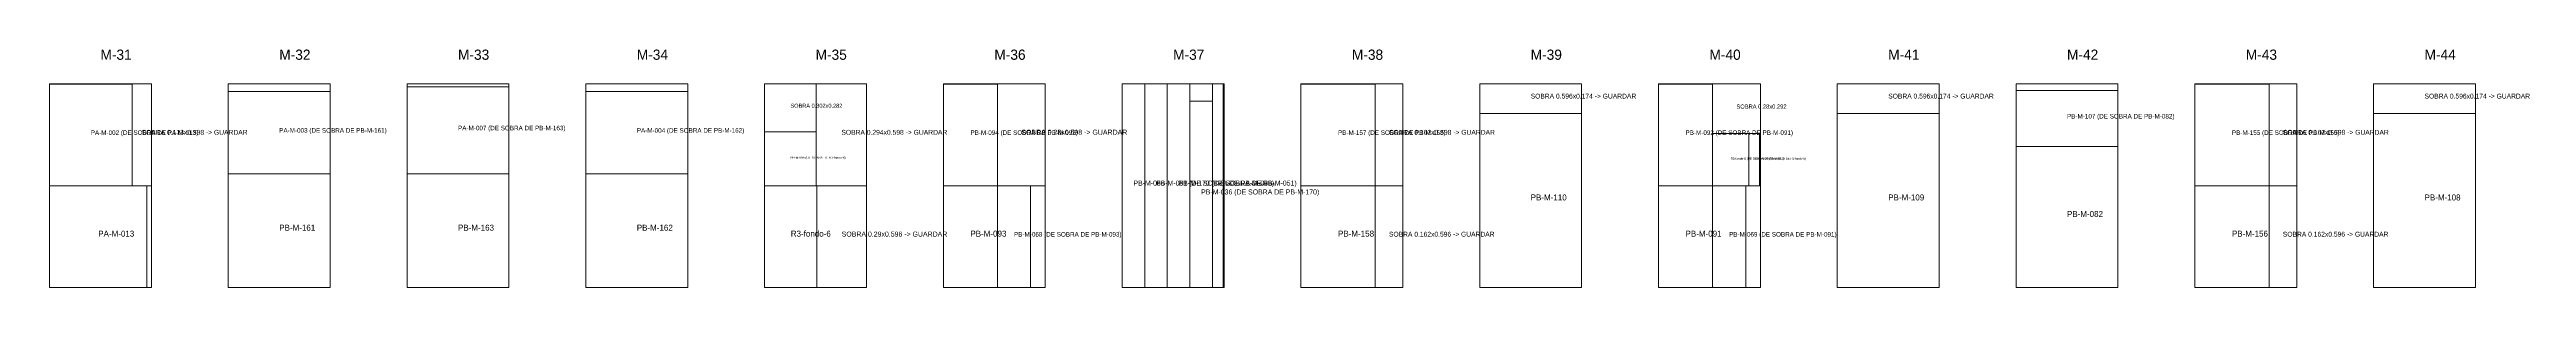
# Model space of a CAD drawing. Header units: metres. Extents: x 272.3 to 354.7, y -132.1 to -56.9.
# Drawn here: x 280.84 to 295.33, y -77.86 to -76.46 of the extents above; entities that cross this region are included whole.
import ezdxf

# ---------------------------------------------------------------- set-up
doc = ezdxf.new("R2010")
doc.units = ezdxf.units.M
for name, color, linetype, lineweight, plot in [('PLAN-CORTE-DESPERDICIO', 1, 'Continuous', 0, False), ('PLAN-CORTE-PIEZAS-A-ABRIR', 7, 'Continuous', 0, False), ('PLAN-CORTE-RECORTES', 3, 'Continuous', 0, False), ('PLAN-CORTE-SOBRANTES', 2, 'Continuous', 0, False), ('PLAN-CORTE-TEXTOS', 5, 'Continuous', 0, False)]:
    doc.layers.add(name, color=color, linetype=linetype, lineweight=lineweight, plot=plot)

msp = doc.modelspace()

# ---------------------------------------------------------------- linework, layer by layer
at = {"layer": 'PLAN-CORTE-DESPERDICIO'}
for points in [[(281.885, -76.71), (282.481, -76.71), (282.481, -76.665), (281.885, -76.665)], [(282.931, -76.683), (283.527, -76.683), (283.527, -76.665), (282.931, -76.665)], [(283.977, -76.71), (284.573, -76.71), (284.573, -76.665), (283.977, -76.665)], [(292.345, -76.705), (292.941, -76.705), (292.941, -76.665), (292.345, -76.665)], [(281.409, -77.859), (281.435, -77.859), (281.435, -77.263), (281.409, -77.263)], [(286.579, -77.859), (286.665, -77.859), (286.665, -77.263), (286.579, -77.263)], [(290.763, -77.859), (290.849, -77.859), (290.849, -77.263), (290.763, -77.263)]]:
    msp.add_lwpolyline(points, close=True, dxfattribs=at)
at = {"layer": 'PLAN-CORTE-PIEZAS-A-ABRIR'}
for points in [[(280.839, -77.859), (281.435, -77.859), (281.435, -76.665), (280.839, -76.665)], [(281.885, -77.859), (282.481, -77.859), (282.481, -76.665), (281.885, -76.665)], [(282.931, -77.859), (283.527, -77.859), (283.527, -76.665), (282.931, -76.665)], [(283.977, -77.859), (284.573, -77.859), (284.573, -76.665), (283.977, -76.665)], [(285.023, -77.859), (285.619, -77.859), (285.619, -76.665), (285.023, -76.665)], [(286.069, -77.859), (286.665, -77.859), (286.665, -76.665), (286.069, -76.665)], [(287.115, -77.859), (287.711, -77.859), (287.711, -76.665), (287.115, -76.665)], [(288.161, -77.859), (288.757, -77.859), (288.757, -76.665), (288.161, -76.665)], [(289.207, -77.859), (289.803, -77.859), (289.803, -76.665), (289.207, -76.665)], [(290.253, -77.859), (290.849, -77.859), (290.849, -76.665), (290.253, -76.665)], [(291.299, -77.859), (291.895, -77.859), (291.895, -76.665), (291.299, -76.665)], [(292.345, -77.859), (292.941, -77.859), (292.941, -76.665), (292.345, -76.665)], [(293.391, -77.859), (293.987, -77.859), (293.987, -76.665), (293.391, -76.665)], [(294.437, -77.859), (295.033, -77.859), (295.033, -76.665), (294.437, -76.665)]]:
    msp.add_lwpolyline(points, close=True, dxfattribs=at)
at = {"layer": 'PLAN-CORTE-RECORTES'}
for points in [[(280.839, -77.263), (281.322, -77.263), (281.322, -76.667), (280.839, -76.667)], [(281.885, -77.193), (282.481, -77.193), (282.481, -76.71), (281.885, -76.71)], [(282.931, -77.193), (283.527, -77.193), (283.527, -76.683), (282.931, -76.683)], [(283.977, -77.193), (284.573, -77.193), (284.573, -76.71), (283.977, -76.71)], [(286.069, -77.263), (286.385, -77.263), (286.385, -76.667), (286.069, -76.667)], [(287.115, -77.859), (287.247, -77.859), (287.247, -76.665), (287.115, -76.665)], [(287.247, -77.859), (287.379, -77.859), (287.379, -76.665), (287.247, -76.665)], [(287.379, -77.859), (287.511, -77.859), (287.511, -76.665), (287.379, -76.665)], [(287.511, -77.859), (287.643, -77.859), (287.643, -76.768), (287.511, -76.768)], [(287.643, -77.859), (287.705, -77.859), (287.705, -76.665), (287.643, -76.665)], [(288.161, -77.263), (288.595, -77.263), (288.595, -76.667), (288.161, -76.667)], [(290.253, -77.263), (290.569, -77.263), (290.569, -76.667), (290.253, -76.667)], [(292.345, -77.033), (292.941, -77.033), (292.941, -76.705), (292.345, -76.705)], [(293.391, -77.263), (293.825, -77.263), (293.825, -76.667), (293.391, -76.667)], [(285.023, -77.263), (285.325, -77.263), (285.325, -76.947), (285.023, -76.947)], [(289.207, -77.859), (289.803, -77.859), (289.803, -76.839), (289.207, -76.839)], [(291.299, -77.859), (291.895, -77.859), (291.895, -76.839), (291.299, -76.839)], [(294.437, -77.859), (295.033, -77.859), (295.033, -76.839), (294.437, -76.839)], [(290.569, -77.263), (290.781, -77.263), (290.781, -76.957), (290.569, -76.957)], [(290.781, -77.263), (290.843, -77.263), (290.843, -76.957), (290.781, -76.957)], [(292.345, -77.859), (292.941, -77.859), (292.941, -77.033), (292.345, -77.033)], [(281.885, -77.859), (282.481, -77.859), (282.481, -77.193), (281.885, -77.193)], [(282.931, -77.859), (283.527, -77.859), (283.527, -77.193), (282.931, -77.193)], [(283.977, -77.859), (284.573, -77.859), (284.573, -77.193), (283.977, -77.193)], [(280.839, -77.859), (281.409, -77.859), (281.409, -77.263), (280.839, -77.263)], [(285.023, -77.859), (285.329, -77.859), (285.329, -77.263), (285.023, -77.263)], [(286.069, -77.859), (286.385, -77.859), (286.385, -77.263), (286.069, -77.263)], [(286.385, -77.859), (286.579, -77.859), (286.579, -77.263), (286.385, -77.263)], [(288.161, -77.859), (288.595, -77.859), (288.595, -77.263), (288.161, -77.263)], [(290.253, -77.859), (290.569, -77.859), (290.569, -77.263), (290.253, -77.263)], [(290.569, -77.859), (290.763, -77.859), (290.763, -77.263), (290.569, -77.263)], [(293.391, -77.859), (293.825, -77.859), (293.825, -77.263), (293.391, -77.263)]]:
    msp.add_lwpolyline(points, close=True, dxfattribs=at)
at = {"layer": 'PLAN-CORTE-SOBRANTES'}
for points in [[(281.322, -77.263), (281.435, -77.263), (281.435, -76.665), (281.322, -76.665)], [(285.023, -76.947), (285.325, -76.947), (285.325, -76.665), (285.023, -76.665)], [(285.325, -77.263), (285.619, -77.263), (285.619, -76.665), (285.325, -76.665)], [(286.385, -77.263), (286.665, -77.263), (286.665, -76.665), (286.385, -76.665)], [(287.511, -76.768), (287.643, -76.768), (287.643, -76.665), (287.511, -76.665)], [(288.595, -77.263), (288.757, -77.263), (288.757, -76.665), (288.595, -76.665)], [(289.207, -76.839), (289.803, -76.839), (289.803, -76.665), (289.207, -76.665)], [(290.569, -76.957), (290.849, -76.957), (290.849, -76.665), (290.569, -76.665)], [(291.299, -76.839), (291.895, -76.839), (291.895, -76.665), (291.299, -76.665)], [(293.825, -77.263), (293.987, -77.263), (293.987, -76.665), (293.825, -76.665)], [(294.437, -76.839), (295.033, -76.839), (295.033, -76.665), (294.437, -76.665)], [(285.329, -77.859), (285.619, -77.859), (285.619, -77.263), (285.329, -77.263)], [(288.595, -77.859), (288.757, -77.859), (288.757, -77.263), (288.595, -77.263)], [(293.825, -77.859), (293.987, -77.859), (293.987, -77.263), (293.825, -77.263)]]:
    msp.add_lwpolyline(points, close=True, dxfattribs=at)

# ---------------------------------------------------------------- texts
at = {"layer": 'PLAN-CORTE-TEXTOS'}
for s, height, p in [('M-31', 0.06, (281.137, -76.525)), ('M-32', 0.06, (282.183, -76.525)), ('M-33', 0.06, (283.229, -76.525)), ('M-34', 0.06, (284.275, -76.525)), ('M-35', 0.06, (285.321, -76.525)), ('M-36', 0.06, (286.367, -76.525)), ('M-37', 0.06, (287.413, -76.525)), ('M-38', 0.06, (288.459, -76.525)), ('M-39', 0.06, (289.505, -76.525)), ('M-40', 0.06, (290.551, -76.525)), ('M-41', 0.06, (291.597, -76.525)), ('M-42', 0.06, (292.643, -76.525)), ('M-43', 0.06, (293.689, -76.525)), ('M-44', 0.06, (294.735, -76.525)), ('SOBRA 0.302x0.282', 0.02369, (285.174, -76.806)), ('SOBRA 0.596x0.174 -> GUARDAR', 0.02838, (289.505, -76.752)), ('SOBRA 0.28x0.292', 0.02433, (290.709, -76.811)), ('SOBRA 0.596x0.174 -> GUARDAR', 0.02838, (291.597, -76.752)), ('SOBRA 0.596x0.174 -> GUARDAR', 0.02838, (294.735, -76.752)), ('PA-M-002 (DE SOBRA DE PA-M-013)', 0.0267, (281.08, -76.965)), ('SOBRA 0.113x0.598 -> GUARDAR', 0.02848, (281.378, -76.964)), ('PA-M-003 (DE SOBRA DE PB-M-161)', 0.0267, (282.183, -76.952)), ('PA-M-007 (DE SOBRA DE PB-M-163)', 0.0267, (283.229, -76.938)), ('PA-M-004 (DE SOBRA DE PB-M-162)', 0.0267, (284.275, -76.952)), ('SOBRA 0.294x0.598 -> GUARDAR', 0.02848, (285.472, -76.964)), ('PB-M-094 (DE SOBRA DE PB-M-093)', 0.0267, (286.227, -76.965)), ('SOBRA 0.28x0.598 -> GUARDAR', 0.02953, (286.525, -76.964)), ('PB-M-157 (DE SOBRA DE PB-M-158)', 0.0267, (288.378, -76.965)), ('SOBRA 0.162x0.598 -> GUARDAR', 0.02848, (288.676, -76.964)), ('PB-M-092 (DE SOBRA DE PB-M-091)', 0.0267, (290.411, -76.965)), ('PB-M-107 (DE SOBRA DE PB-M-082)', 0.0267, (292.643, -76.869)), ('PB-M-155 (DE SOBRA DE PB-M-156)', 0.0267, (293.608, -76.965)), ('SOBRA 0.162x0.598 -> GUARDAR', 0.02848, (293.906, -76.964)), ('PB-M-095 (DE SOBRA DE R3-fondo-6)', 0.0133, (285.174, -77.105)), ('R3-fondo-8 (DE SOBRA DE PB-M-092)', 0.01288, (290.675, -77.11)), ('R1-fondo-8 (DE SOBRA DE R3-fondo-8)', 0.01214, (290.812, -77.11)), ('PB-M-066', 0.0293, (287.181, -77.262)), ('PB-M-051 (DE SOBRA DE PB-M-066)', 0.02933, (287.313, -77.262)), ('PB-M-170 (DE SOBRA DE PB-M-051)', 0.02933, (287.445, -77.262)), ('PB-M-036 (DE SOBRA DE PB-M-170)', 0.02933, (287.577, -77.314)), ('R1-fondo-7 (DE SOBRA DE PB-M-036)', 0.01378, (287.674, -77.262)), ('PB-M-110', 0.035, (289.505, -77.349)), ('PB-M-109', 0.035, (291.597, -77.349)), ('PB-M-108', 0.035, (294.735, -77.349)), ('PA-M-013', 0.035, (281.124, -77.561)), ('PB-M-161', 0.035, (282.183, -77.526)), ('PB-M-163', 0.035, (283.229, -77.526)), ('PB-M-162', 0.035, (284.275, -77.526)), ('R3-fondo-6', 0.035, (285.176, -77.561)), ('SOBRA 0.29x0.596 -> GUARDAR', 0.02943, (285.474, -77.561)), ('PB-M-093', 0.035, (286.227, -77.561)), ('PB-M-068 (DE SOBRA DE PB-M-093)', 0.0267, (286.482, -77.561)), ('PB-M-158', 0.035, (288.378, -77.561)), ('SOBRA 0.162x0.596 -> GUARDAR', 0.02838, (288.676, -77.561)), ('PB-M-091', 0.035, (290.411, -77.561)), ('PB-M-069 (DE SOBRA DE PB-M-091)', 0.0267, (290.666, -77.561)), ('PB-M-082', 0.035, (292.643, -77.446)), ('PB-M-156', 0.035, (293.608, -77.561)), ('SOBRA 0.162x0.596 -> GUARDAR', 0.02838, (293.906, -77.561))]:
    msp.add_text(s, height=height, dxfattribs=at).set_placement(p)

doc.saveas('drawing.dxf')
